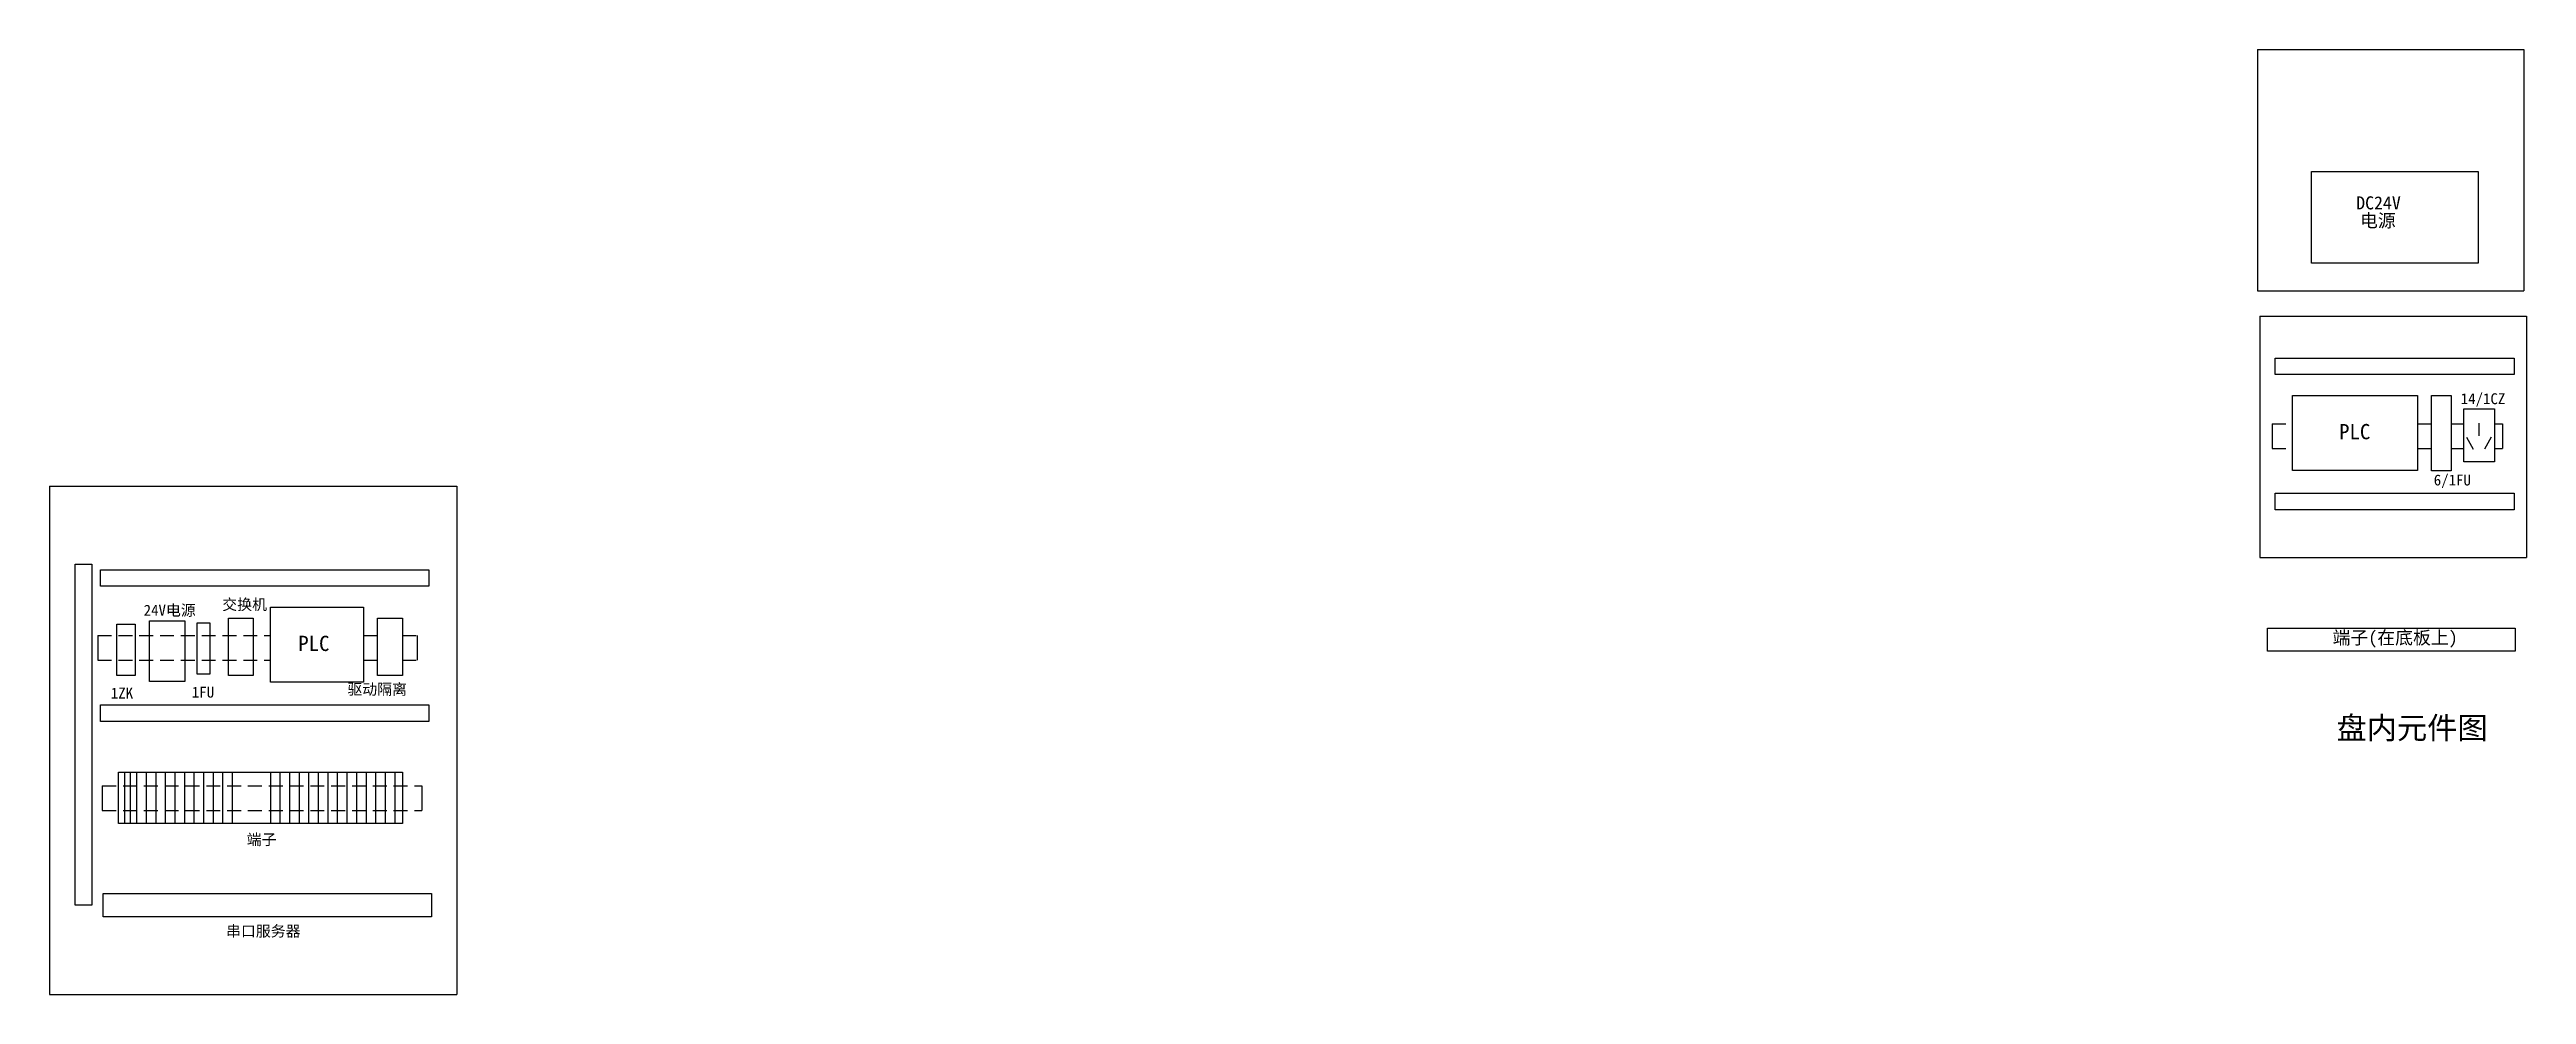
# Model space of a CAD drawing. Extents: x -607 to 3240, y -2331 to 216.
# Drawn here: x -325 to 242, y -1251 to -1035 of the extents above; entities that cross this region are included whole.
import ezdxf

# ---------------------------------------------------------------- set-up
doc = ezdxf.new("R2010")
doc.units = 0
doc.header["$MEASUREMENT"] = 0
doc.linetypes.add('DASHED2', pattern=[9.525, 6.35, -3.175])
doc.layers.get('0').update_dxf_attribs({"linetype": 'CONTINUOUS'})

msp = doc.modelspace()

# ---------------------------------------------------------------- texts
at = {"ltscale": 0.5, "attachment_point": 1}
for s, insert, char_height, width in [('\\f宋体|b0|i0|c134|p2;PLC  ', (199.34, -1120.32), 3.5, 50.3102), ('\\f宋体|b0|i0|c134|p2;端子(在底板上)', (197.85, -1167.72), 3, 51.3886), ('\\f宋体|b0|i0|c134|p2;PLC  ', (-267.7, -1168.79), 3.5, 50.3102), ('\\f宋体|b0|i0|c134|p2;盘内元件图', (198.75, -1187.35), 5.0734, 43.4523)]:
    msp.add_mtext(s, dxfattribs=dict(at, insert=insert, char_height=char_height, width=width))
at = {"char_height": 2.5, "attachment_point": 1}
for s, insert, width in [('24V{\\fSimSun|b0|i0|c134|p2;电源}', (-303.08, -1161.7), 18.7527), ('{\\fSimSun|b0|i0|c134|p2;交换机}', (-285.09, -1160.39), 18.7527), ('1ZK', (-310.59, -1180.66), 21.0052), ('1FU', (-292.05, -1180.45), 13.8727), ('{\\fSimSun|b0|i0|c134|p2;驱动隔离}', (-256.45, -1179.78), 18.7527), ('{\\fSimSun|b0|i0|c134|p2;端子}', (-279.49, -1214.19), 18.7527), ('{\\fSimSun|b0|i0|c134|p2;串口服务器}', (-284.22, -1235.14), 18.7527)]:
    msp.add_mtext(s, dxfattribs=dict(at, insert=insert, width=width))

# ---------------------------------------------------------------- blocks, each defined once
blk = doc.blocks.new('A$C349C7C4C')
at = {"ltscale": 0.5, "char_height": 3, "width": 51.3886, "attachment_point": 1}
for s, insert in [('\\f宋体|b0|i0|c134|p2;DC24V', (0.33, 8.21)), ('\\f宋体|b0|i0|c134|p2;电源', (1.19, 4.16))]:
    blk.add_mtext(s, dxfattribs=dict(at, insert=insert))
blk = doc.blocks.new('A$C5E046FB8')
at = {"ltscale": 0.5}
for p, q in [((3.22, 6.85), (3.22, 3.53)), ((0, 3.11), (1.72, 0)), ((6.43, 3.11), (4.72, 0))]:
    blk.add_line(p, q, dxfattribs=at)
blk = doc.blocks.new('A$C333A3E1B')
at = {"insert": (0, 2.5), "char_height": 2.5, "width": 13.8727, "attachment_point": 1}
blk.add_mtext('6/1FU', dxfattribs=at)
blk = doc.blocks.new('A$C077B2EFD')
at = {"insert": (0, 2.5), "char_height": 2.5, "width": 13.8727, "attachment_point": 1}
blk.add_mtext('14/1CZ', dxfattribs=at)

# ---------------------------------------------------------------- linework, layer by layer
at = {"ltscale": 0.5}
for p, q in [((180.67, -1034.6), (241.66, -1034.6)), ((180.67, -1034.6), (180.67, -1089.87)), ((241.66, -1034.6), (241.66, -1089.87)), ((193.05, -1083.5), (193.05, -1062.53)), ((193.05, -1062.53), (231.17, -1062.53)), ((231.17, -1062.53), (231.17, -1083.5)), ((231.17, -1083.5), (193.05, -1083.5)), ((180.67, -1089.87), (241.66, -1089.87)), ((181.23, -1095.63), (181.23, -1150.9)), ((181.23, -1095.63), (242.23, -1095.63)), ((242.23, -1095.63), (242.23, -1150.9)), ((188.7, -1113.78), (217.29, -1113.78)), ((188.7, -1130.94), (188.7, -1113.78)), ((217.29, -1113.78), (217.29, -1130.94)), ((184, -1120.29), (184, -1125.91)), ((236.77, -1120.29), (236.77, -1125.91)), ((217.29, -1130.94), (188.7, -1130.94)), ((-324.62, -1134.52), (-324.62, -1250.91)), ((-324.62, -1134.52), (-231.4, -1134.52)), ((-231.4, -1134.52), (-231.4, -1250.91)), ((181.23, -1150.9), (242.23, -1150.9)), ((-274.06, -1162.24), (-252.74, -1162.24)), ((-274.06, -1179.4), (-274.06, -1162.24)), ((-252.74, -1162.24), (-252.74, -1179.4)), ((-313.6, -1168.75), (-313.6, -1174.37)), ((-240.45, -1168.75), (-240.45, -1174.37)), ((-252.74, -1179.4), (-274.06, -1179.4)), ((-312.54, -1203.16), (-312.54, -1208.78)), ((-239.39, -1203.16), (-239.39, -1208.78)), ((-324.62, -1250.91), (-231.4, -1250.91))]:
    msp.add_line(p, q, dxfattribs=at)
at = {"linetype": 'DASHED2', "ltscale": 0.5}
for p, q in [((184, -1120.29), (188.7, -1120.29)), ((217.29, -1120.29), (220.47, -1120.29)), ((225.02, -1120.29), (227.92, -1120.29)), ((234.89, -1120.29), (236.77, -1120.29)), ((184, -1125.91), (188.7, -1125.91)), ((217.29, -1125.91), (220.47, -1125.91)), ((225.02, -1125.91), (227.92, -1125.91)), ((234.89, -1125.91), (236.77, -1125.91)), ((-313.6, -1168.75), (-274.06, -1168.75)), ((-252.74, -1168.75), (-249.56, -1168.75)), ((-243.87, -1168.75), (-240.45, -1168.75)), ((-313.6, -1174.37), (-274.06, -1174.37)), ((-252.74, -1174.37), (-249.56, -1174.37)), ((-243.87, -1174.37), (-240.45, -1174.37)), ((-312.54, -1203.16), (-239.39, -1203.16)), ((-312.54, -1208.78), (-239.39, -1208.78))]:
    msp.add_line(p, q, dxfattribs=at)
for p, q in [((-307.5, -1200.02), (-307.5, -1211.8)), ((-306.16, -1200.02), (-306.16, -1211.8)), ((-304.69, -1200.02), (-304.69, -1211.8)), ((-302.51, -1200.02), (-302.51, -1211.8)), ((-300.32, -1200.02), (-300.32, -1211.8)), ((-298.13, -1200.02), (-298.13, -1211.8)), ((-295.94, -1200.02), (-295.94, -1211.8)), ((-293.76, -1200.02), (-293.76, -1211.8)), ((-291.57, -1200.02), (-291.57, -1211.8)), ((-289.38, -1200.02), (-289.38, -1211.8)), ((-287.19, -1200.02), (-287.19, -1211.8)), ((-285.01, -1200.02), (-285.01, -1211.8)), ((-282.82, -1200.02), (-282.82, -1211.8)), ((-274.07, -1200.02), (-274.07, -1211.8)), ((-271.88, -1200.02), (-271.88, -1211.8)), ((-269.69, -1200.02), (-269.69, -1211.8)), ((-267.51, -1200.02), (-267.51, -1211.8)), ((-265.32, -1200.02), (-265.32, -1211.8)), ((-263.13, -1200.02), (-263.13, -1211.8)), ((-260.94, -1200.02), (-260.94, -1211.8)), ((-258.76, -1200.02), (-258.76, -1211.8)), ((-256.57, -1200.02), (-256.57, -1211.8)), ((-254.38, -1200.02), (-254.38, -1211.8)), ((-252.19, -1200.02), (-252.19, -1211.8)), ((-250.01, -1200.02), (-250.01, -1211.8)), ((-247.82, -1200.02), (-247.82, -1211.8)), ((-245.63, -1200.02), (-245.63, -1211.8))]:
    msp.add_line(p, q)
for points in [[(184.68, -1105.22), (239.41, -1105.22), (239.41, -1109), (184.68, -1109)], [(220.47, -1113.83), (225.02, -1113.83), (225.02, -1131.08), (220.47, -1131.08)], [(227.92, -1116.85), (234.89, -1116.85), (234.89, -1128.96), (227.92, -1128.96)], [(184.68, -1136.17), (239.41, -1136.17), (239.41, -1139.96), (184.68, -1139.96)], [(-314.96, -1152.44), (-314.96, -1230.47), (-318.74, -1230.47), (-318.74, -1152.44)], [(-312.92, -1153.68), (-237.81, -1153.68), (-237.81, -1157.47), (-312.92, -1157.47)], [(-309.19, -1166.11), (-305.03, -1166.11), (-305.03, -1177.89), (-309.19, -1177.89)], [(-301.73, -1165.36), (-293.64, -1165.36), (-293.64, -1179.25), (-301.73, -1179.25)], [(-290.82, -1165.83), (-287.96, -1165.83), (-287.96, -1177.61), (-290.82, -1177.61)], [(-283.67, -1164.79), (-277.99, -1164.79), (-277.99, -1177.88), (-283.67, -1177.88)], [(-249.56, -1164.79), (-243.87, -1164.79), (-243.87, -1177.88), (-249.56, -1177.88)], [(182.97, -1167.09), (239.63, -1167.09), (239.63, -1172.33), (182.97, -1172.33)], [(-312.92, -1184.64), (-237.81, -1184.64), (-237.81, -1188.42), (-312.92, -1188.42)], [(-308.84, -1200.02), (-243.84, -1200.02), (-243.84, -1211.8), (-308.84, -1211.8)], [(-312.31, -1227.81), (-237.2, -1227.81), (-237.2, -1233.12), (-312.31, -1233.12)]]:
    msp.add_lwpolyline(points, close=True)

# ---------------------------------------------------------------- block references
at = {"ltscale": 0.5}
for name, p in [('A$C349C7C4C', (202.93, -1076.41)), ('A$C077B2EFD', (227.18, -1115.78)), ('A$C333A3E1B', (221.01, -1134.39))]:
    msp.add_blockref(name, p, dxfattribs=at)
at = {"ltscale": 0.5, "xscale": 0.8670988658639089, "yscale": 0.8670988658639089, "zscale": 0.8670988658639089}
msp.add_blockref('A$C5E046FB8', (228.54, -1126.06), dxfattribs=at)

msp.set_redraw_order([(e.dxf.handle, doc.entitydb.next_handle()) for e in msp.query("TEXT MTEXT ATTDEF DIMENSION ARC_DIMENSION")])  # texts and dimensions are drawn at this point

doc.saveas('drawing.dxf')
